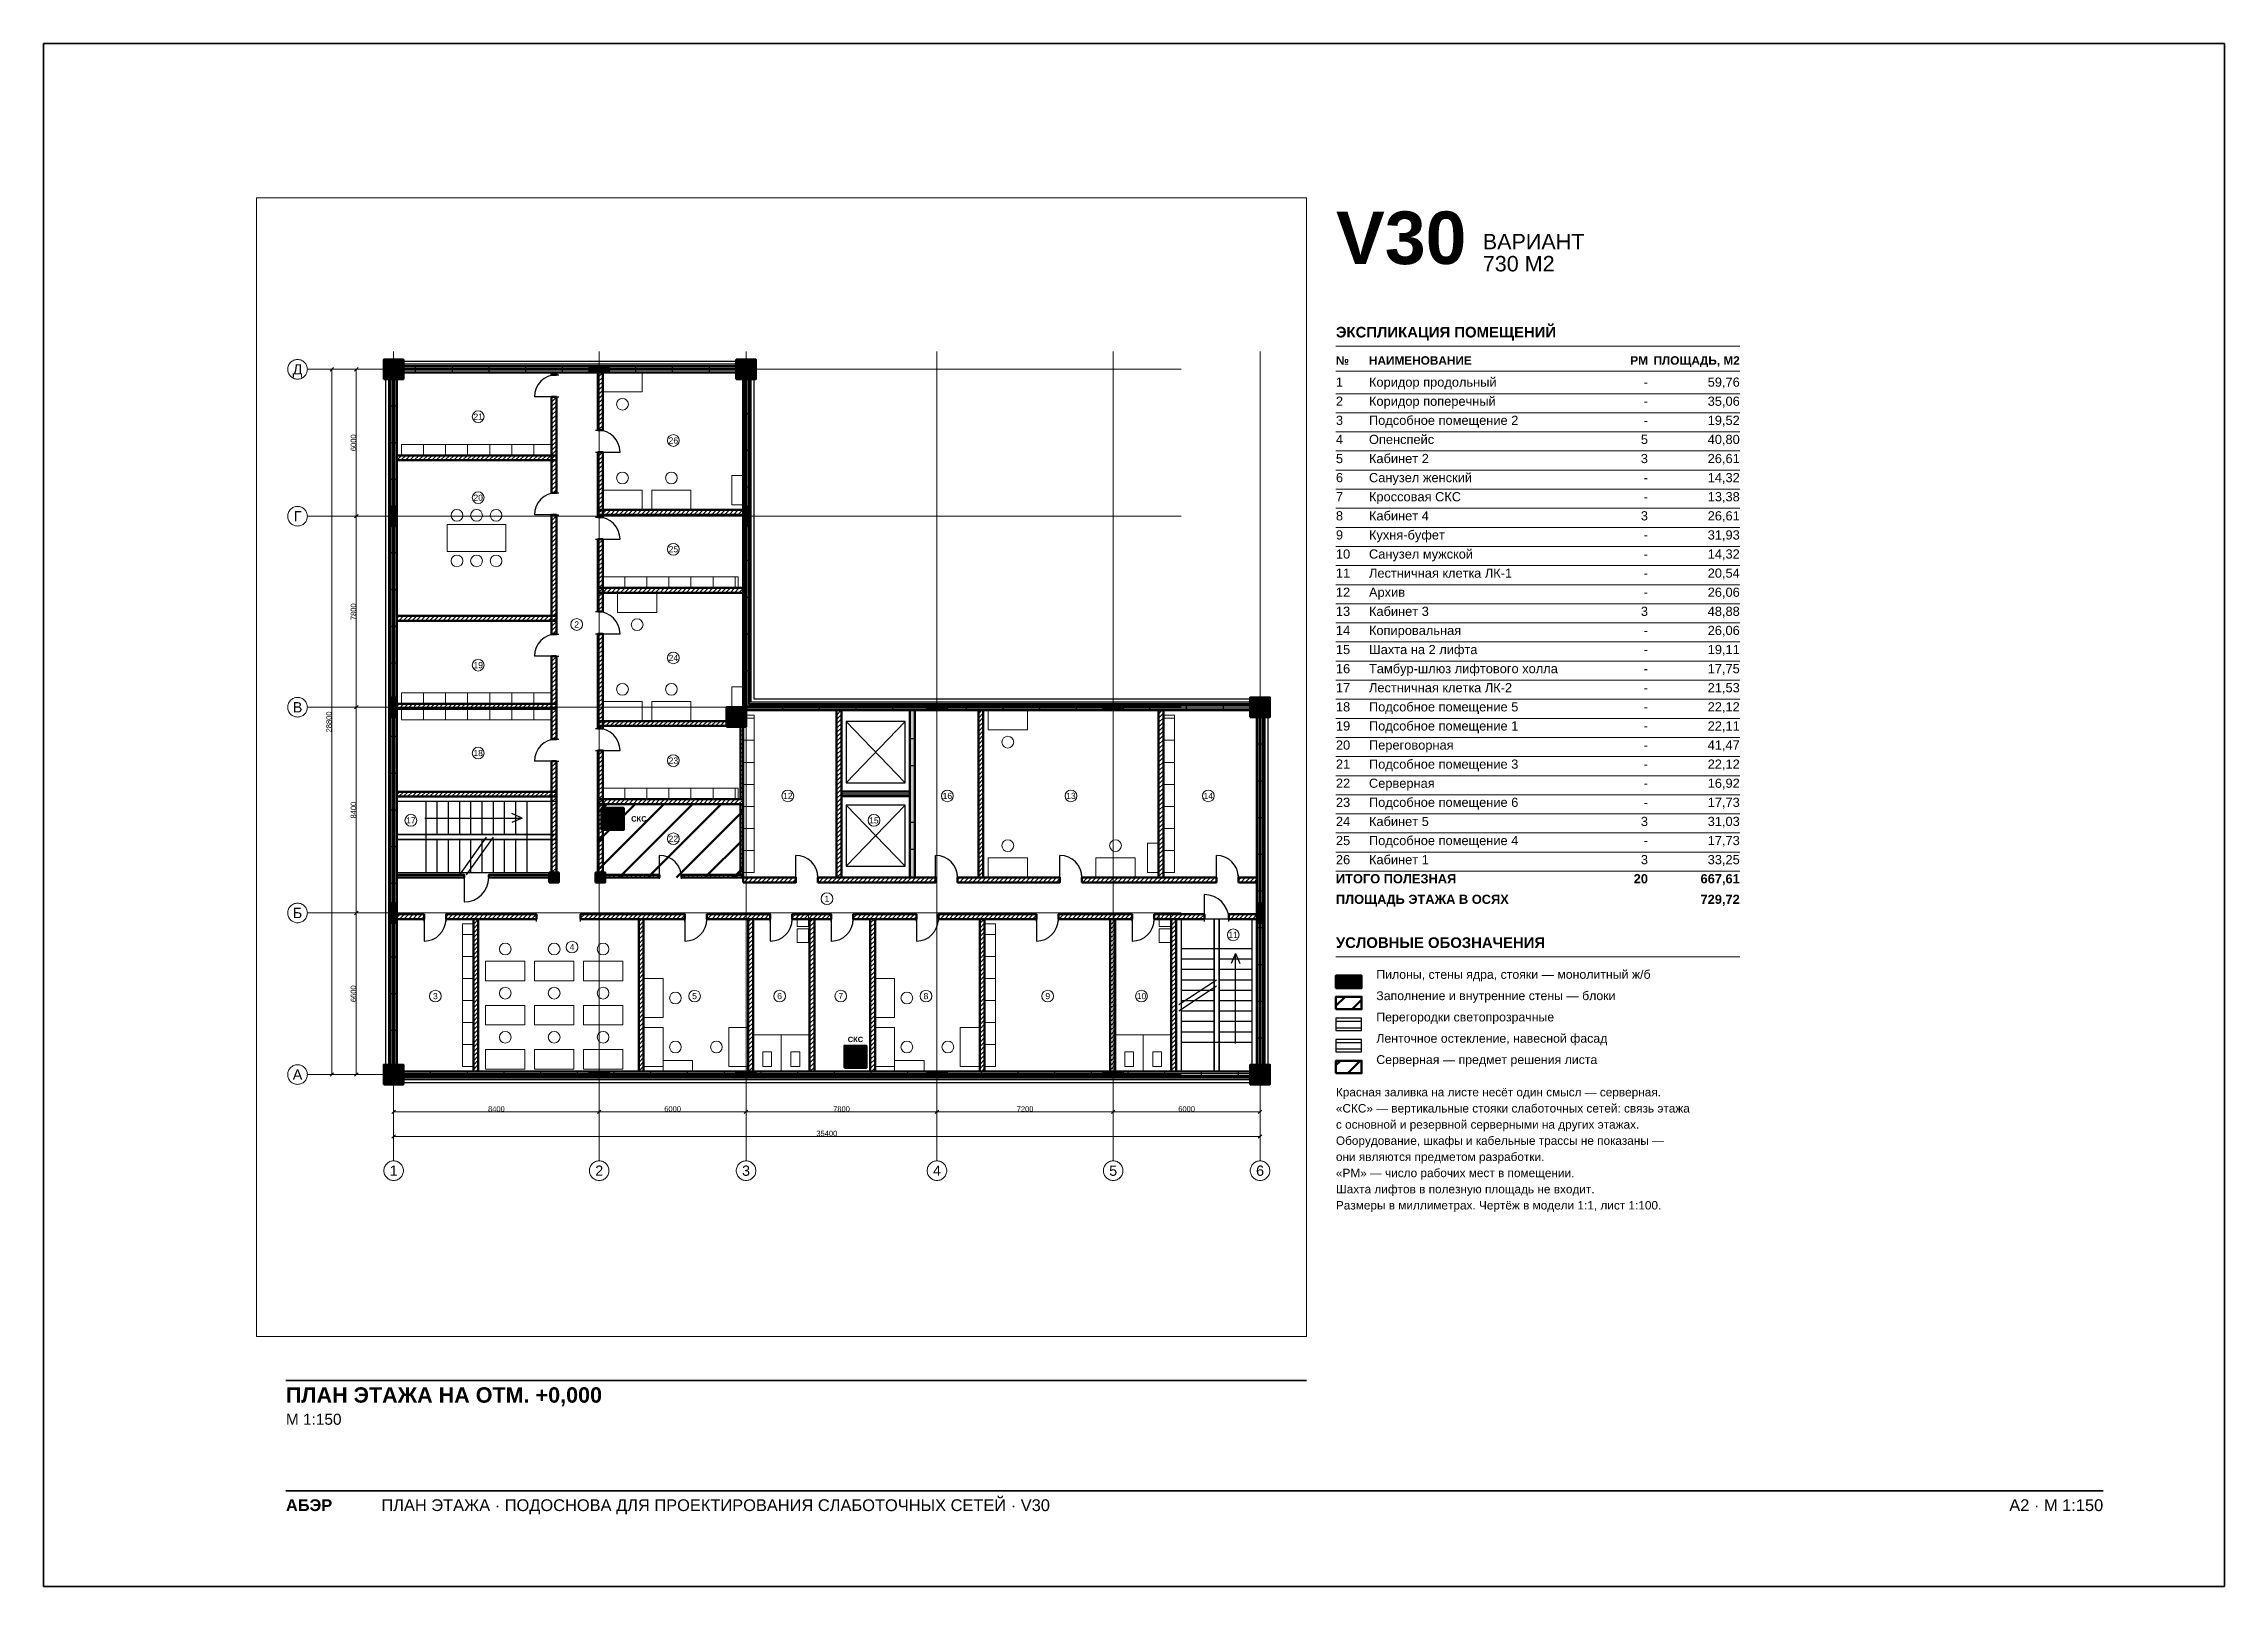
# Paper-space layout 'A2-1-100' of a CAD drawing. Header units: millimetres. Extents: x 0 to 594, y 0 to 420.
# The model-space entities are those that its viewports show. They can reach past a viewport. Long polylines and large blocks are cut down to what shows.
import ezdxf
from ezdxf.enums import TextEntityAlignment as Align

# ---------------------------------------------------------------- set-up
doc = ezdxf.new("R2010")
doc.units = ezdxf.units.MM
doc.linetypes.add('CENTER2', pattern=[2.541, 1.587, -0.318, 0.318, -0.318])
for name, color, linetype, lineweight in [('A-ANNO-LEGEND', 7, 'CONTINUOUS', 18), ('A-ANNO-NOTES', 8, 'CONTINUOUS', 13), ('A-ANNO-ROOM', 7, 'CONTINUOUS', 18), ('A-ANNO-TABLE', 7, 'CONTINUOUS', 18), ('A-DIMS', 8, 'CONTINUOUS', 13), ('A-DOOR', 3, 'CONTINUOUS', 25), ('A-ELEV', 7, 'CONTINUOUS', 25), ('A-FACADE-PANEL', 8, 'CONTINUOUS', 25), ('A-FURN', 8, 'CONTINUOUS', 18), ('A-GLAZ-RIBBON', 5, 'CONTINUOUS', 25), ('A-GRID', 8, 'CENTER2', 13), ('A-HATCH', 9, 'CONTINUOUS', 9), ('A-OUTLINE', 7, 'CONTINUOUS', 50), ('A-SANI', 8, 'CONTINUOUS', 18), ('A-STAIR', 7, 'CONTINUOUS', 25), ('A-TITLE', 7, 'CONTINUOUS', 35), ('A-VIEWPORT', 8, 'CONTINUOUS', 9), ('A-WALL-BLOCK', 9, 'CONTINUOUS', 50), ('A-WALL-GLASS', 4, 'CONTINUOUS', 25), ('A-WALL-RC', 7, 'CONTINUOUS', 50), ('E-SCS-RISER', 1, 'CONTINUOUS', 50), ('E-SERVER-ROOM', 1, 'CONTINUOUS', 50)]:
    doc.layers.add(name, color=color, linetype=linetype, lineweight=lineweight)
doc.styles.add('Arial', font='arial.ttf')
doc.styles.add('Arial-Bold', font='arialbd.ttf')
doc.styles.get("Standard").update_dxf_attribs({"font": 'arial.ttf'})

psp = doc.layouts.new('A2-1-100')

# ---------------------------------------------------------------- texts
at = {"layer": 'A-ANNO-LEGEND'}
for s, height, style, p in [('УСЛОВНЫЕ ОБОЗНАЧЕНИЯ', 2.9, 'Arial-Bold', (352, 173.8)), ('Пилоны, стены ядра, стояки — монолитный ж/б', 2.4, 'Arial', (363, 165.4)), ('Заполнение и внутренние стены — блоки', 2.4, 'Arial', (363, 159.6)), ('Перегородки светопрозрачные', 2.4, 'Arial', (363, 153.8)), ('Ленточное остекление, навесной фасад', 2.4, 'Arial', (363, 148)), ('Серверная — предмет решения листа', 2.4, 'Arial', (363, 142.2))]:
    psp.add_text(s, height=height, dxfattribs=dict(at, style=style)).set_placement(p)
at = {"layer": 'A-ANNO-NOTES', "style": 'Arial'}
for s, p in [('«СКС» — вертикальные стояки слаботочных сетей: связь этажа', (352, 129)), ('Красная заливка на листе несёт один смысл — серверная.', (352, 133.4)), ('с основной и резервной серверными на других этажах.', (352, 124.6)), ('Оборудование, шкафы и кабельные трассы не показаны —', (352, 120.2)), ('они являются предметом разработки.', (352, 115.8)), ('«РМ» — число рабочих мест в помещении.', (352, 111.4)), ('Шахта лифтов в полезную площадь не входит.', (352, 107)), ('Размеры в миллиметрах. Чертёж в модели 1:1, лист 1:100.', (352, 102.6))]:
    psp.add_text(s, height=2.3, dxfattribs=at).set_placement(p)
at = {"layer": 'A-ANNO-TABLE'}
for s, height, style, p in [('ЭКСПЛИКАЦИЯ ПОМЕЩЕНИЙ', 2.9, 'Arial-Bold', (352, 340)), ('№', 2.3, 'Arial-Bold', (352, 332.6)), ('НАИМЕНОВАНИЕ', 2.3, 'Arial-Bold', (361, 332.6)), ('1', 2.5, 'Arial', (352, 326.6)), ('Коридор продольный', 2.5, 'Arial', (361, 326.6)), ('2', 2.5, 'Arial', (352, 321.4)), ('Коридор поперечный', 2.5, 'Arial', (361, 321.4)), ('3', 2.5, 'Arial', (352, 316.2)), ('Подсобное помещение 2', 2.5, 'Arial', (361, 316.2)), ('4', 2.5, 'Arial', (352, 311)), ('Опенспейс', 2.5, 'Arial', (361, 311)), ('5', 2.5, 'Arial', (352, 305.8)), ('6', 2.5, 'Arial', (352, 300.6)), ('Санузел женский', 2.5, 'Arial', (361, 300.6)), ('Кабинет 2', 2.5, 'Arial', (361, 305.8)), ('7', 2.5, 'Arial', (352, 295.4)), ('Кроссовая СКС', 2.5, 'Arial', (361, 295.4)), ('8', 2.5, 'Arial', (352, 290.2)), ('Кабинет 4', 2.5, 'Arial', (361, 290.2)), ('9', 2.5, 'Arial', (352, 285)), ('Кухня-буфет', 2.5, 'Arial', (361, 285)), ('10', 2.5, 'Arial', (352, 279.8)), ('Санузел мужской', 2.5, 'Arial', (361, 279.8)), ('11', 2.5, 'Arial', (352, 274.6)), ('Лестничная клетка ЛК-1', 2.5, 'Arial', (361, 274.6)), ('12', 2.5, 'Arial', (352, 269.4)), ('Архив', 2.5, 'Arial', (361, 269.4)), ('13', 2.5, 'Arial', (352, 264.2)), ('14', 2.5, 'Arial', (352, 259)), ('Кабинет 3', 2.5, 'Arial', (361, 264.2)), ('Копировальная', 2.5, 'Arial', (361, 259)), ('15', 2.5, 'Arial', (352, 253.8)), ('Шахта на 2 лифта', 2.5, 'Arial', (361, 253.8)), ('16', 2.5, 'Arial', (352, 248.6)), ('Тамбур-шлюз лифтового холла', 2.5, 'Arial', (361, 248.6)), ('17', 2.5, 'Arial', (352, 243.4)), ('Лестничная клетка ЛК-2', 2.5, 'Arial', (361, 243.4)), ('18', 2.5, 'Arial', (352, 238.2)), ('Подсобное помещение 5', 2.5, 'Arial', (361, 238.2)), ('19', 2.5, 'Arial', (352, 233)), ('Подсобное помещение 1', 2.5, 'Arial', (361, 233)), ('20', 2.5, 'Arial', (352, 227.8)), ('Переговорная', 2.5, 'Arial', (361, 227.8)), ('21', 2.5, 'Arial', (352, 222.6)), ('22', 2.5, 'Arial', (352, 217.4)), ('Серверная', 2.5, 'Arial', (361, 217.4)), ('Подсобное помещение 3', 2.5, 'Arial', (361, 222.6)), ('23', 2.5, 'Arial', (352, 212.2)), ('Подсобное помещение 6', 2.5, 'Arial', (361, 212.2)), ('24', 2.5, 'Arial', (352, 207)), ('Кабинет 5', 2.5, 'Arial', (361, 207)), ('25', 2.5, 'Arial', (352, 201.8)), ('Подсобное помещение 4', 2.5, 'Arial', (361, 201.8)), ('26', 2.5, 'Arial', (352, 196.6)), ('Кабинет 1', 2.5, 'Arial', (361, 196.6)), ('ИТОГО ПОЛЕЗНАЯ', 2.5, 'Arial-Bold', (352, 191.4)), ('ПЛОЩАДЬ ЭТАЖА В ОСЯХ', 2.5, 'Arial-Bold', (352, 185.8))]:
    psp.add_text(s, height=height, dxfattribs=dict(at, style=style)).set_placement(p)
for s, height, style, p in [('РМ', 2.3, 'Arial-Bold', (437, 332.6)), ('ПЛОЩАДЬ, М2', 2.3, 'Arial-Bold', (462, 332.6)), ('-', 2.5, 'Arial', (437, 326.6)), ('59,76', 2.5, 'Arial', (462, 326.6)), ('-', 2.5, 'Arial', (437, 321.4)), ('35,06', 2.5, 'Arial', (462, 321.4)), ('-', 2.5, 'Arial', (437, 316.2)), ('19,52', 2.5, 'Arial', (462, 316.2)), ('5', 2.5, 'Arial', (437, 311)), ('40,80', 2.5, 'Arial', (462, 311)), ('3', 2.5, 'Arial', (437, 305.8)), ('26,61', 2.5, 'Arial', (462, 305.8)), ('14,32', 2.5, 'Arial', (462, 300.6)), ('-', 2.5, 'Arial', (437, 300.6)), ('13,38', 2.5, 'Arial', (462, 295.4)), ('3', 2.5, 'Arial', (437, 290.2)), ('-', 2.5, 'Arial', (437, 295.4)), ('26,61', 2.5, 'Arial', (462, 290.2)), ('-', 2.5, 'Arial', (437, 285)), ('31,93', 2.5, 'Arial', (462, 285)), ('-', 2.5, 'Arial', (437, 279.8)), ('14,32', 2.5, 'Arial', (462, 279.8)), ('-', 2.5, 'Arial', (437, 274.6)), ('20,54', 2.5, 'Arial', (462, 274.6)), ('-', 2.5, 'Arial', (437, 269.4)), ('26,06', 2.5, 'Arial', (462, 269.4)), ('3', 2.5, 'Arial', (437, 264.2)), ('48,88', 2.5, 'Arial', (462, 264.2)), ('26,06', 2.5, 'Arial', (462, 259)), ('-', 2.5, 'Arial', (437, 259)), ('19,11', 2.5, 'Arial', (462, 253.8)), ('-', 2.5, 'Arial', (437, 253.8)), ('-', 2.5, 'Arial', (437, 248.6)), ('17,75', 2.5, 'Arial', (462, 248.6)), ('-', 2.5, 'Arial', (437, 243.4)), ('21,53', 2.5, 'Arial', (462, 243.4)), ('-', 2.5, 'Arial', (437, 238.2)), ('22,12', 2.5, 'Arial', (462, 238.2)), ('-', 2.5, 'Arial', (437, 233)), ('22,11', 2.5, 'Arial', (462, 233)), ('-', 2.5, 'Arial', (437, 227.8)), ('41,47', 2.5, 'Arial', (462, 227.8)), ('-', 2.5, 'Arial', (437, 222.6)), ('22,12', 2.5, 'Arial', (462, 222.6)), ('16,92', 2.5, 'Arial', (462, 217.4)), ('-', 2.5, 'Arial', (437, 217.4)), ('17,73', 2.5, 'Arial', (462, 212.2)), ('3', 2.5, 'Arial', (437, 207)), ('-', 2.5, 'Arial', (437, 212.2)), ('31,03', 2.5, 'Arial', (462, 207)), ('-', 2.5, 'Arial', (437, 201.8)), ('17,73', 2.5, 'Arial', (462, 201.8)), ('3', 2.5, 'Arial', (437, 196.6)), ('33,25', 2.5, 'Arial', (462, 196.6)), ('20', 2.5, 'Arial-Bold', (437, 191.4)), ('667,61', 2.5, 'Arial-Bold', (462, 191.4)), ('729,72', 2.5, 'Arial-Bold', (462, 185.8))]:
    psp.add_text(s, height=height, dxfattribs=dict(at, style=style)).set_placement(p, align=Align.RIGHT)
at = {"layer": 'A-TITLE'}
for s, height, style, p in [('V30', 14.3, 'Arial-Bold', (352, 360)), ('ВАРИАНТ', 4.2, 'Arial', (392, 364)), ('730 М2', 4.2, 'Arial', (392, 358)), ('ПЛАН ЭТАЖА НА ОТМ. +0,000', 4.2, 'Arial-Bold', (66, 50)), ('М 1:150', 3, 'Arial', (66, 44)), ('ПЛАН ЭТАЖА · ПОДОСНОВА ДЛЯ ПРОЕКТИРОВАНИЯ СЛАБОТОЧНЫХ СЕТЕЙ · V30', 3.2, 'Arial', (92, 20.5)), ('АБЭР', 3.2, 'Arial-Bold', (66, 20.5))]:
    psp.add_text(s, height=height, dxfattribs=dict(at, style=style)).set_placement(p)
at = {"layer": 'A-TITLE', "style": 'Arial'}
psp.add_text('A2 · М 1:150', height=3.2, dxfattribs=at).set_placement((561, 20.5), align=Align.RIGHT)

msp = doc.modelspace()

# ---------------------------------------------------------------- texts
at = {"layer": 'A-ANNO-ROOM'}
for s, p in [('21', (3455, 26865)), ('26', (11430, 25894)), ('20', (3455, 23559)), ('25', (11430, 21452)), ('2', (7480, 18380)), ('24', (11430, 17015)), ('19', (3455, 16720)), ('18', (3455, 13130)), ('23', (11430, 12822)), ('12', (16105, 11380)), ('16', (22624, 11380)), ('13', (27674, 11380)), ('14', (33286, 11380)), ('17', (705, 10380)), ('15', (19624, 10380)), ('22', (11430, 9630)), ('1', (17705, 7180)), ('11', (34305, 5705)), ('4', (7290, 5205)), ('3', (1705, 3205)), ('5', (12295, 3205)), ('6', (15770, 3205)), ('7', (18270, 3205)), ('8', (21750, 3205)), ('9', (26725, 3205)), ('10', (30555, 3205))]:
    msp.add_text(s, height=250, dxfattribs=at).set_placement(p, align=Align.MIDDLE_CENTER)
at = {"layer": 'A-DIMS'}
for s, p in [('6000', (-1645, 25800)), ('7800', (-1645, 18900)), ('28800', (-2645, 14400)), ('8400', (-1645, 10800)), ('6600', (-1645, 3300))]:
    msp.add_text(s, height=220, rotation=90, dxfattribs=at).set_placement(p, align=Align.MIDDLE_CENTER)
for s, p in [('8400', (4200, -1405)), ('6000', (11400, -1405)), ('7800', (18300, -1405)), ('7200', (25800, -1405)), ('6000', (32400, -1405)), ('35400', (17700, -2405))]:
    msp.add_text(s, height=220, dxfattribs=at).set_placement(p, align=Align.MIDDLE_CENTER)
at = {"layer": 'A-GRID'}
for s, p in [('Д', (-3925, 28800)), ('Г', (-3925, 22800)), ('В', (-3925, 15000)), ('Б', (-3925, 6600)), ('А', (-3925, 0)), ('1', (0, -3925)), ('2', (8400, -3925)), ('3', (14400, -3925)), ('4', (22200, -3925)), ('5', (29400, -3925)), ('6', (35400, -3925))]:
    msp.add_text(s, height=420, dxfattribs=at).set_placement(p, align=Align.MIDDLE_CENTER)
at = {"layer": 'E-SCS-RISER', "style": 'Arial-Bold'}
for p in [(10020, 10442), (18870, 1435)]:
    msp.add_text('СКС', height=220, dxfattribs=at).set_placement(p, align=Align.MIDDLE_CENTER)

# ---------------------------------------------------------------- hatches: boundary and pattern name
at = {"layer": 'A-HATCH'}
h = msp.add_hatch(dxfattribs=at)
h.set_pattern_fill('ANSI31', scale=40)
h.paths.add_polyline_path([(6450, 28575), (6650, 28575), (6650, 28675), (6650, 28675), (6450, 28675), (6450, 28675)])
h = msp.add_hatch(dxfattribs=at)
h.set_pattern_fill('ANSI31', scale=40)
h.paths.add_polyline_path([(8350, 26319.5), (8550, 26319.5), (8550, 28675), (8550, 28675), (8350, 28675), (8350, 28675)])
h = msp.add_hatch(dxfattribs=at)
h.set_pattern_fill('ANSI31', scale=40)
h.paths.add_polyline_path([(6450, 23757), (6650, 23757), (6650, 27675), (6450, 27675)])
h = msp.add_hatch(dxfattribs=at)
h.set_pattern_fill('ANSI31', scale=40)
h.paths.add_polyline_path([(125, 25085), (125, 25085), (6650, 25085), (6650, 25285), (125, 25285), (125, 25285)])
h = msp.add_hatch(dxfattribs=at)
h.set_pattern_fill('ANSI31', scale=40)
h.paths.add_polyline_path([(8350, 22764), (8550, 22764), (8550, 25419.5), (8350, 25419.5)])
h = msp.add_hatch(dxfattribs=at)
h.set_pattern_fill('ANSI31', scale=40)
h.paths.add_polyline_path([(6450, 17984.5), (6650, 17984.5), (6650, 22857), (6450, 22857)])
h = msp.add_hatch(dxfattribs=at)
h.set_pattern_fill('ANSI31', scale=40)
h.paths.add_polyline_path([(8350, 22864), (14275, 22864), (14275, 22864), (14275, 23064), (14275, 23064), (8350, 23064)])
h = msp.add_hatch(dxfattribs=at)
h.set_pattern_fill('ANSI31', scale=40)
h.paths.add_polyline_path([(8350, 18903.5), (8550, 18903.5), (8550, 21864), (8350, 21864)])
h = msp.add_hatch(dxfattribs=at)
h.set_pattern_fill('ANSI31', scale=40)
h.paths.add_polyline_path([(8350, 19672), (14275, 19672), (14275, 19672), (14275, 19872), (14275, 19872), (8350, 19872)])
h = msp.add_hatch(dxfattribs=at)
h.set_pattern_fill('ANSI31', scale=40)
h.paths.add_polyline_path([(125, 18529), (125, 18529), (6650, 18529), (6650, 18729), (125, 18729), (125, 18729)])
h = msp.add_hatch(dxfattribs=at)
h.set_pattern_fill('ANSI31', scale=40)
h.paths.add_polyline_path([(8350, 14135), (8550, 14135), (8550, 18003.5), (8350, 18003.5)])
h = msp.add_hatch(dxfattribs=at)
h.set_pattern_fill('ANSI31', scale=40)
h.paths.add_polyline_path([(6450, 13695), (6650, 13695), (6650, 17084.5), (6450, 17084.5)])
h = msp.add_hatch(dxfattribs=at)
h.set_pattern_fill('ANSI31', scale=40)
h.paths.add_polyline_path([(125, 14940), (125, 14940), (6650, 14940), (6650, 15140), (125, 15140), (125, 15140)])
h = msp.add_hatch(dxfattribs=at)
h.set_pattern_fill('ANSI31', scale=40)
h.paths.add_polyline_path([(8350, 14235), (14275, 14235), (14275, 14435), (8350, 14435)])
h = msp.add_hatch(dxfattribs=at)
h.set_pattern_fill('ANSI31', scale=40)
h.paths.add_polyline_path([(14175, 14435), (14275, 14435), (14275, 14875), (14275, 14875), (14175, 14875), (14175, 14875)])
h = msp.add_hatch(dxfattribs=at)
h.set_pattern_fill('ANSI31', scale=40)
h.paths.add_polyline_path([(18094, 8050), (18294, 8050), (18294, 14875), (18294, 14875), (18094, 14875), (18094, 14875)])
h = msp.add_hatch(dxfattribs=at)
h.set_pattern_fill('ANSI31', scale=40)
h.paths.add_polyline_path([(23894, 8050), (24094, 8050), (24094, 14875), (24094, 14875), (23894, 14875), (23894, 14875)])
h = msp.add_hatch(dxfattribs=at)
h.set_pattern_fill('ANSI31', scale=40)
h.paths.add_polyline_path([(31256, 8050), (31456, 8050), (31456, 14875), (31456, 14875), (31256, 14875), (31256, 14875)])
h = msp.add_hatch(dxfattribs=at)
h.set_pattern_fill('ANSI31', scale=40)
h.paths.add_polyline_path([(14175, 11242), (14275, 11242), (14275, 14235), (14175, 14235)])
h = msp.add_hatch(dxfattribs=at)
h.set_pattern_fill('ANSI31', scale=40)
h.paths.add_polyline_path([(6450, 8050), (6650, 8050), (6650, 12795), (6450, 12795)])
h = msp.add_hatch(dxfattribs=at)
h.set_pattern_fill('ANSI31', scale=40)
h.paths.add_polyline_path([(8350, 8050), (8550, 8050), (8550, 13235), (8350, 13235)])
h = msp.add_hatch(dxfattribs=at)
h.set_pattern_fill('ANSI31', scale=40)
h.paths.add_polyline_path([(125, 11350), (125, 11350), (6650, 11350), (6650, 11550), (125, 11550), (125, 11550)])
h = msp.add_hatch(dxfattribs=at)
h.set_pattern_fill('ANSI31', scale=40)
h.paths.add_polyline_path([(8350, 11042), (14275, 11042), (14275, 11242), (8350, 11242)])
h = msp.add_hatch(dxfattribs=at)
h.set_pattern_fill('ANSI31', scale=40)
h.paths.add_polyline_path([(14175, 8150), (14275, 8150), (14275, 11042), (14175, 11042)])
h = msp.add_hatch(dxfattribs=at)
h.set_pattern_fill('ANSI31', scale=40)
h.paths.add_polyline_path([(8550, 8050), (10862.5, 8050), (10862.5, 8150), (8550, 8150)])
h = msp.add_hatch(dxfattribs=at)
h.set_pattern_fill('ANSI31', scale=40)
h.paths.add_polyline_path([(11762.5, 8050), (14275, 8050), (14275, 8150), (11762.5, 8150)])
h = msp.add_hatch(dxfattribs=at)
h.set_pattern_fill('ANSI31', scale=40)
h.paths.add_polyline_path([(14275, 7850), (16434.5, 7850), (16434.5, 8050), (14275, 8050)])
h = msp.add_hatch(dxfattribs=at)
h.set_pattern_fill('ANSI31', scale=40)
h.paths.add_polyline_path([(17334.5, 7850), (22144, 7850), (22144, 8050), (17334.5, 8050)])
h = msp.add_hatch(dxfattribs=at)
h.set_pattern_fill('ANSI31', scale=40)
h.paths.add_polyline_path([(23044, 7850), (27225, 7850), (27225, 8050), (23044, 8050)])
h = msp.add_hatch(dxfattribs=at)
h.set_pattern_fill('ANSI31', scale=40)
h.paths.add_polyline_path([(28125, 7850), (33615.5, 7850), (33615.5, 8050), (28125, 8050)])
h = msp.add_hatch(dxfattribs=at)
h.set_pattern_fill('ANSI31', scale=40)
h.paths.add_polyline_path([(34515.5, 7850), (35275, 7850), (35275, 7850), (35275, 8050), (35275, 8050), (34515.5, 8050)])
h = msp.add_hatch(dxfattribs=at)
h.set_pattern_fill('ANSI31', scale=40)
h.paths.add_polyline_path([(125, 6350), (125, 6350), (1242.5, 6350), (1242.5, 6550), (125, 6550), (125, 6550)])
h = msp.add_hatch(dxfattribs=at)
h.set_pattern_fill('ANSI31', scale=40)
h.paths.add_polyline_path([(2142.5, 6350), (5837.5, 6350), (5837.5, 6550), (2142.5, 6550)])
h = msp.add_hatch(dxfattribs=at)
h.set_pattern_fill('ANSI31', scale=40)
h.paths.add_polyline_path([(3260, 125), (3460, 125), (3460, 125), (3460, 6350), (3260, 6350), (3260, 125)])
h = msp.add_hatch(dxfattribs=at)
h.set_pattern_fill('ANSI31', scale=40)
h.paths.add_polyline_path([(7637.5, 6350), (11902.5, 6350), (11902.5, 6550), (7637.5, 6550)])
h = msp.add_hatch(dxfattribs=at)
h.set_pattern_fill('ANSI31', scale=40)
h.paths.add_polyline_path([(10015, 125), (10215, 125), (10215, 125), (10215, 6350), (10015, 6350), (10015, 125)])
h = msp.add_hatch(dxfattribs=at)
h.set_pattern_fill('ANSI31', scale=40)
h.paths.add_polyline_path([(12802.5, 6350), (15390, 6350), (15390, 6550), (12802.5, 6550)])
h = msp.add_hatch(dxfattribs=at)
h.set_pattern_fill('ANSI31', scale=40)
h.paths.add_polyline_path([(14490, 125), (14690, 125), (14690, 125), (14690, 6350), (14490, 6350), (14490, 125)])
h = msp.add_hatch(dxfattribs=at)
h.set_pattern_fill('ANSI31', scale=40)
h.paths.add_polyline_path([(16290, 6350), (17880, 6350), (17880, 6550), (16290, 6550)])
h = msp.add_hatch(dxfattribs=at)
h.set_pattern_fill('ANSI31', scale=40)
h.paths.add_polyline_path([(16990, 125), (17190, 125), (17190, 125), (17190, 6350), (16990, 6350), (16990, 125)])
h = msp.add_hatch(dxfattribs=at)
h.set_pattern_fill('ANSI31', scale=40)
h.paths.add_polyline_path([(18780, 6350), (21357.5, 6350), (21357.5, 6550), (18780, 6550)])
h = msp.add_hatch(dxfattribs=at)
h.set_pattern_fill('ANSI31', scale=40)
h.paths.add_polyline_path([(19470, 125), (19670, 125), (19670, 125), (19670, 6350), (19470, 6350), (19470, 125)])
h = msp.add_hatch(dxfattribs=at)
h.set_pattern_fill('ANSI31', scale=40)
h.paths.add_polyline_path([(22257.5, 6350), (26260, 6350), (26260, 6550), (22257.5, 6550)])
h = msp.add_hatch(dxfattribs=at)
h.set_pattern_fill('ANSI31', scale=40)
h.paths.add_polyline_path([(23945, 125), (24145, 125), (24145, 125), (24145, 6350), (23945, 6350), (23945, 125)])
h = msp.add_hatch(dxfattribs=at)
h.set_pattern_fill('ANSI31', scale=40)
h.paths.add_polyline_path([(27160, 6350), (30175, 6350), (30175, 6550), (27160, 6550)])
h = msp.add_hatch(dxfattribs=at)
h.set_pattern_fill('ANSI31', scale=40)
h.paths.add_polyline_path([(29275, 125), (29475, 125), (29475, 125), (29475, 6350), (29275, 6350), (29275, 125)])
h = msp.add_hatch(dxfattribs=at)
h.set_pattern_fill('ANSI31', scale=40)
h.paths.add_polyline_path([(31075, 6350), (33125, 6350), (33125, 6550), (31075, 6550)])
h = msp.add_hatch(dxfattribs=at)
h.set_pattern_fill('ANSI31', scale=40)
h.paths.add_polyline_path([(31775, 125), (31975, 125), (31975, 125), (31975, 6350), (31775, 6350), (31775, 125)])
h = msp.add_hatch(dxfattribs=at)
h.set_pattern_fill('ANSI31', scale=40)
h.paths.add_polyline_path([(34125, 6350), (35275, 6350), (35275, 6350), (35275, 6550), (35275, 6550), (34125, 6550)])
at = {"layer": 'A-WALL-RC'}
h = msp.add_hatch(color=7, dxfattribs=at)
h.dxf.hatch_style = 1
h.paths.add_polyline_path([(-400, 28400), (400, 28400), (400, 29200), (-400, 29200)])
h = msp.add_hatch(color=7, dxfattribs=at)
h.dxf.hatch_style = 1
h.paths.add_polyline_path([(8000, 28675), (8800, 28675), (8800, 28925), (8000, 28925)])
h = msp.add_hatch(color=7, dxfattribs=at)
h.dxf.hatch_style = 1
h.paths.add_polyline_path([(14000, 28400), (14800, 28400), (14800, 29200), (14000, 29200)])
h = msp.add_hatch(color=7, dxfattribs=at)
h.dxf.hatch_style = 1
h.paths.add_polyline_path([(-125, 22400), (125, 22400), (125, 23200), (-125, 23200)])
h = msp.add_hatch(color=7, dxfattribs=at)
h.dxf.hatch_style = 1
h.paths.add_polyline_path([(14275, 22400), (14525, 22400), (14525, 23200), (14275, 23200)])
h = msp.add_hatch(color=7, dxfattribs=at)
h.dxf.hatch_style = 1
h.paths.add_polyline_path([(-125, 14600), (125, 14600), (125, 15400), (-125, 15400)])
h = msp.add_hatch(color=7, dxfattribs=at)
h.dxf.hatch_style = 1
h.paths.add_polyline_path([(35000, 14600), (35800, 14600), (35800, 15400), (35000, 15400)])
h = msp.add_hatch(color=7, dxfattribs=at)
h.dxf.hatch_style = 1
h.paths.add_polyline_path([(13600, 14200), (14400, 14200), (14400, 15000), (13600, 15000)])
h = msp.add_hatch(color=7, dxfattribs=at)
h.dxf.hatch_style = 1
h.paths.add_polyline_path([(21094, 8050), (21294, 8050), (21294, 14875), (21294, 14875), (21094, 14875), (21094, 14875)])
h = msp.add_hatch(color=7, dxfattribs=at)
h.dxf.hatch_style = 1
h.paths.add_polyline_path([(21800, 14875), (22600, 14875), (22600, 15125), (21800, 15125)])
h = msp.add_hatch(color=7, dxfattribs=at)
h.dxf.hatch_style = 1
h.paths.add_polyline_path([(29000, 14875), (29800, 14875), (29800, 15125), (29000, 15125)])
h = msp.add_hatch(color=7, dxfattribs=at)
h.dxf.hatch_style = 1
h.paths.add_polyline_path([(18294, 11362.5), (21094, 11362.5), (21094, 11562.5), (18294, 11562.5)])
h = msp.add_hatch(color=7, dxfattribs=at)
h.dxf.hatch_style = 1
h.paths.add_polyline_path([(125, 8050), (125, 8050), (2887.5, 8050), (2887.5, 8150), (125, 8150), (125, 8150)])
h = msp.add_hatch(color=7, dxfattribs=at)
h.dxf.hatch_style = 1
h.paths.add_polyline_path([(3887.5, 8050), (6450, 8050), (6450, 8150), (3887.5, 8150)])
h = msp.add_hatch(color=7, dxfattribs=at)
h.dxf.hatch_style = 1
h.paths.add_polyline_path([(6350, 7850), (6750, 7850), (6750, 8250), (6350, 8250)])
h = msp.add_hatch(color=7, dxfattribs=at)
h.dxf.hatch_style = 1
h.paths.add_polyline_path([(8250, 7850), (8650, 7850), (8650, 8250), (8250, 8250)])
h = msp.add_hatch(color=7, dxfattribs=at)
h.dxf.hatch_style = 1
h.paths.add_polyline_path([(-125, 6200), (125, 6200), (125, 7000), (-125, 7000)])
h = msp.add_hatch(color=7, dxfattribs=at)
h.dxf.hatch_style = 1
h.paths.add_polyline_path([(35275, 6200), (35525, 6200), (35525, 7000), (35275, 7000)])
h = msp.add_hatch(color=7, dxfattribs=at)
h.dxf.hatch_style = 1
h.paths.add_polyline_path([(-400, -400), (400, -400), (400, 400), (-400, 400)])
h = msp.add_hatch(color=7, dxfattribs=at)
h.dxf.hatch_style = 1
h.paths.add_polyline_path([(8000, -125), (8800, -125), (8800, 125), (8000, 125)])
h = msp.add_hatch(color=7, dxfattribs=at)
h.dxf.hatch_style = 1
h.paths.add_polyline_path([(14000, -125), (14800, -125), (14800, 125), (14000, 125)])
h = msp.add_hatch(color=7, dxfattribs=at)
h.dxf.hatch_style = 1
h.paths.add_polyline_path([(21800, -125), (22600, -125), (22600, 125), (21800, 125)])
h = msp.add_hatch(color=7, dxfattribs=at)
h.dxf.hatch_style = 1
h.paths.add_polyline_path([(29000, -125), (29800, -125), (29800, 125), (29000, 125)])
h = msp.add_hatch(color=7, dxfattribs=at)
h.dxf.hatch_style = 1
h.paths.add_polyline_path([(35000, -400), (35800, -400), (35800, 400), (35000, 400)])
at = {"layer": 'E-SCS-RISER'}
h = msp.add_hatch(color=7, dxfattribs=at)
h.dxf.hatch_style = 1
h.paths.add_polyline_path([(8500, 9992), (9400, 9992), (9400, 10892), (8500, 10892)])
h = msp.add_hatch(color=7, dxfattribs=at)
h.dxf.hatch_style = 1
h.paths.add_polyline_path([(18420, 275), (19320, 275), (19320, 1175), (18420, 1175)])
at = {"layer": 'E-SERVER-ROOM'}
h = msp.add_hatch(dxfattribs=at)
h.set_pattern_fill('ANSI31', scale=260)
h.paths.add_polyline_path([(8350, 8050), (14275, 8050), (14275, 11042), (8350, 11042)])

# ---------------------------------------------------------------- linework, layer by layer
at = {"layer": 'A-ANNO-ROOM'}
for centre in [(3455, 26865), (11430, 25894), (3455, 23559), (11430, 21452), (7480, 18380), (3455, 16720), (11430, 17015), (3455, 13130), (11430, 12822), (16105, 11380), (22624, 11380), (27674, 11380), (33286, 11380), (705, 10380), (11430, 9630), (19624, 10380), (17705, 7180), (7290, 5205), (34305, 5705), (1705, 3205), (12295, 3205), (15770, 3205), (18270, 3205), (21750, 3205), (26725, 3205), (30555, 3205)]:
    msp.add_circle(centre, 240, dxfattribs=at)
at = {"layer": 'A-DIMS'}
for p, q in [((-2595.71, 28729.29), (-2454.29, 28870.71)), ((-2525, 0), (-2525, 28800)), ((-1595.71, 28729.29), (-1454.29, 28870.71)), ((-1525, 22800), (-1525, 28800)), ((-1595.71, 22729.29), (-1454.29, 22870.71)), ((-1595.71, 22729.29), (-1454.29, 22870.71)), ((-1525, 15000), (-1525, 22800)), ((-1595.71, 14929.29), (-1454.29, 15070.71)), ((-1595.71, 14929.29), (-1454.29, 15070.71)), ((-1525, 6600), (-1525, 15000)), ((-1595.71, 6529.29), (-1454.29, 6670.71)), ((-1595.71, 6529.29), (-1454.29, 6670.71)), ((-1525, 0), (-1525, 6600)), ((-2595.71, -70.71), (-2454.29, 70.71)), ((-1595.71, -70.71), (-1454.29, 70.71)), ((-70.71, -1595.71), (70.71, -1454.29)), ((0, -1525), (8400, -1525)), ((8329.29, -1595.71), (8470.71, -1454.29)), ((8329.29, -1595.71), (8470.71, -1454.29)), ((8400, -1525), (14400, -1525)), ((14329.29, -1595.71), (14470.71, -1454.29)), ((14329.29, -1595.71), (14470.71, -1454.29)), ((14400, -1525), (22200, -1525)), ((22129.29, -1595.71), (22270.71, -1454.29)), ((22129.29, -1595.71), (22270.71, -1454.29)), ((22200, -1525), (29400, -1525)), ((29329.29, -1595.71), (29470.71, -1454.29)), ((29329.29, -1595.71), (29470.71, -1454.29)), ((29400, -1525), (35400, -1525)), ((35329.29, -1595.71), (35470.71, -1454.29)), ((-70.71, -2595.71), (70.71, -2454.29)), ((0, -2525), (35400, -2525)), ((35329.29, -2595.71), (35470.71, -2454.29))]:
    msp.add_line(p, q, dxfattribs=at)
at = {"layer": 'A-DOOR'}
for p, q in [((6550, 28575), (6750, 28575)), ((6650, 27675), (5750, 27675)), ((6550, 27675), (6750, 27675)), ((8250, 26319.5), (8450, 26319.5)), ((8250, 25419.5), (8450, 25419.5)), ((8350, 25419.5), (9250, 25419.5)), ((6550, 23757), (6750, 23757)), ((6650, 22857), (5750, 22857)), ((6550, 22857), (6750, 22857)), ((8250, 22764), (8450, 22764)), ((8250, 21864), (8450, 21864)), ((8350, 21864), (9250, 21864)), ((8250, 18903.5), (8450, 18903.5)), ((6550, 17984.5), (6750, 17984.5)), ((8250, 18003.5), (8450, 18003.5)), ((8350, 18003.5), (9250, 18003.5)), ((6650, 17084.5), (5750, 17084.5)), ((6550, 17084.5), (6750, 17084.5)), ((6550, 13695), (6750, 13695)), ((8250, 14135), (8450, 14135)), ((21094, 13718.75), (21294, 13718.75)), ((6650, 12795), (5750, 12795)), ((6550, 12795), (6750, 12795)), ((8250, 13235), (8450, 13235)), ((8350, 13235), (9250, 13235)), ((21094, 12618.75), (21294, 12618.75)), ((21094, 10306.25), (21294, 10306.25)), ((10862.5, 8050), (10862.5, 8950)), ((16434.5, 8050), (16434.5, 8950)), ((21094, 9206.25), (21294, 9206.25)), ((22144, 8050), (22144, 8950)), ((27225, 8050), (27225, 8950)), ((33615.5, 8050), (33615.5, 8950)), ((2887.5, 8000), (2887.5, 8100)), ((2887.5, 8050), (2887.5, 7050)), ((3887.5, 8000), (3887.5, 8100)), ((10862.5, 8000), (10862.5, 8100)), ((11762.5, 8000), (11762.5, 8100)), ((16434.5, 7950), (16434.5, 8150)), ((17334.5, 7950), (17334.5, 8150)), ((22144, 7950), (22144, 8150)), ((23044, 7950), (23044, 8150)), ((27225, 7950), (27225, 8150)), ((28125, 7950), (28125, 8150)), ((33615.5, 7950), (33615.5, 8150)), ((34515.5, 7950), (34515.5, 8150)), ((33125, 6350), (33125, 7350)), ((1242.5, 6250), (1242.5, 6450)), ((1242.5, 6350), (1242.5, 5450)), ((2142.5, 6250), (2142.5, 6450)), ((5837.5, 6250), (5837.5, 6450)), ((7637.5, 6250), (7637.5, 6450)), ((11902.5, 6250), (11902.5, 6450)), ((11902.5, 6350), (11902.5, 5450)), ((12802.5, 6250), (12802.5, 6450)), ((15390, 6250), (15390, 6450)), ((15390, 6350), (15390, 5450)), ((16290, 6250), (16290, 6450)), ((17880, 6250), (17880, 6450)), ((17880, 6350), (17880, 5450)), ((18780, 6250), (18780, 6450)), ((21357.5, 6250), (21357.5, 6450)), ((21357.5, 6350), (21357.5, 5450)), ((22257.5, 6250), (22257.5, 6450)), ((26260, 6250), (26260, 6450)), ((26260, 6350), (26260, 5450)), ((27160, 6250), (27160, 6450)), ((30175, 6250), (30175, 6450)), ((30175, 6350), (30175, 5450)), ((31075, 6250), (31075, 6450)), ((33125, 6250), (33125, 6450)), ((34125, 6250), (34125, 6450))]:
    msp.add_line(p, q, dxfattribs=at)
for centre, radius, start, end in [((6650, 27675), 900, 90, 180), ((8350, 25419.5), 900, 0, 90), ((6650, 22857), 900, 90, 180), ((8350, 21864), 900, 0, 90), ((8350, 18003.5), 900, 0, 90), ((6650, 17084.5), 900, 90, 180), ((6650, 12795), 900, 90, 180), ((8350, 13235), 900, 0, 90), ((10862.5, 8050), 900, 0, 90), ((16434.5, 8050), 900, 0, 90), ((22144, 8050), 900, 0, 90), ((27225, 8050), 900, 0, 90), ((33615.5, 8050), 900, 0, 90), ((2887.5, 8050), 1000, -90, 0), ((33125, 6350), 1000, 0, 90), ((1242.5, 6350), 900, -90, 0), ((11902.5, 6350), 900, -90, 0), ((15390, 6350), 900, -90, 0), ((17880, 6350), 900, -90, 0), ((21357.5, 6350), 900, -90, 0), ((26260, 6350), 900, -90, 0), ((30175, 6350), 900, -90, 0)]:
    msp.add_arc(centre, radius, start, end, dxfattribs=at)
at = {"layer": 'A-ELEV'}
for p, q in [((18494, 11918.75), (20894, 14418.75)), ((18494, 14418.75), (20894, 11918.75)), ((18294, 11462.5), (21094, 11462.5)), ((18494, 8506.25), (20894, 11006.25)), ((18494, 11006.25), (20894, 8506.25))]:
    msp.add_line(p, q, dxfattribs=at)
for points in [[(18494, 11918.75), (20894, 11918.75), (20894, 14418.75), (18494, 14418.75)], [(18494, 8506.25), (20894, 8506.25), (20894, 11006.25), (18494, 11006.25)]]:
    msp.add_lwpolyline(points, close=True, dxfattribs=at)
at = {"layer": 'A-FACADE-PANEL'}
for points in [[(-325, -325), (35725, -325), (35725, 15325), (14725, 15325), (14725, 29125), (-325, 29125)], [(-205, -205), (35605, -205), (35605, 15205), (14605, 15205), (14605, 29005), (-205, 29005)]]:
    msp.add_lwpolyline(points, close=True, dxfattribs=at)
at = {"layer": 'A-FURN'}
for p, q in [((1225, 25285), (1225, 25735)), ((2125, 25285), (2125, 25735)), ((3025, 25285), (3025, 25735)), ((3925, 25285), (3925, 25735)), ((4825, 25285), (4825, 25735)), ((5725, 25285), (5725, 25735)), ((9450, 19872), (9450, 20322)), ((10350, 19872), (10350, 20322)), ((11250, 19872), (11250, 20322)), ((12150, 19872), (12150, 20322)), ((13050, 19872), (13050, 20322)), ((13950, 19872), (13950, 20322)), ((1225, 15140), (1225, 15590)), ((2125, 15140), (2125, 15590)), ((3025, 15140), (3025, 15590)), ((3925, 15140), (3925, 15590)), ((4825, 15140), (4825, 15590)), ((5725, 15140), (5725, 15590)), ((1225, 14490), (1225, 14940)), ((2125, 14490), (2125, 14940)), ((3025, 14490), (3025, 14940)), ((3925, 14490), (3925, 14940)), ((4825, 14490), (4825, 14940)), ((5725, 14490), (5725, 14940)), ((14275, 14550), (14725, 14550)), ((31456, 14550), (31906, 14550)), ((14275, 13650), (14725, 13650)), ((31456, 13650), (31906, 13650)), ((14275, 12750), (14725, 12750)), ((31456, 12750), (31906, 12750)), ((9450, 11242), (9450, 11692)), ((10350, 11242), (10350, 11692)), ((11250, 11242), (11250, 11692)), ((12150, 11242), (12150, 11692)), ((13050, 11242), (13050, 11692)), ((13950, 11242), (13950, 11692)), ((14275, 11850), (14725, 11850)), ((31456, 11850), (31906, 11850)), ((14275, 10950), (14725, 10950)), ((31456, 10950), (31906, 10950)), ((14275, 10050), (14725, 10050)), ((31456, 10050), (31906, 10050)), ((14275, 9150), (14725, 9150)), ((31456, 9150), (31906, 9150)), ((2810, 5725), (3260, 5725)), ((24145, 5725), (24595, 5725)), ((2810, 4825), (3260, 4825)), ((24145, 4825), (24595, 4825)), ((2810, 3925), (3260, 3925)), ((24145, 3925), (24595, 3925)), ((2810, 3025), (3260, 3025)), ((24145, 3025), (24595, 3025)), ((2810, 2125), (3260, 2125)), ((24145, 2125), (24595, 2125)), ((2810, 1225), (3260, 1225)), ((24145, 1225), (24595, 1225))]:
    msp.add_line(p, q, dxfattribs=at)
for points in [[(8550, 27875), (10150, 27875), (10150, 28675), (8550, 28675)], [(325, 25285), (6450, 25285), (6450, 25735), (325, 25735)], [(13825, 23264), (14275, 23264), (14275, 24464), (13825, 24464)], [(8550, 23064), (10150, 23064), (10150, 23864), (8550, 23864)], [(10550, 23064), (12150, 23064), (12150, 23864), (10550, 23864)], [(2187.5, 21357), (4587.5, 21357), (4587.5, 22457), (2187.5, 22457)], [(8550, 19872), (14075, 19872), (14075, 20322), (8550, 20322)], [(9150, 18872), (10750, 18872), (10750, 19672), (9150, 19672)], [(325, 15140), (6450, 15140), (6450, 15590), (325, 15590)], [(8550, 14435), (10150, 14435), (10150, 15235), (8550, 15235)], [(10550, 14435), (12150, 14435), (12150, 15235), (10550, 15235)], [(13825, 14635), (14275, 14635), (14275, 15835), (13825, 15835)], [(325, 14490), (6450, 14490), (6450, 14940), (325, 14940)], [(14275, 8250), (14725, 8250), (14725, 14675), (14275, 14675)], [(24294, 14075), (25894, 14075), (25894, 14875), (24294, 14875)], [(31456, 8250), (31906, 8250), (31906, 14675), (31456, 14675)], [(8550, 11242), (14075, 11242), (14075, 11692), (8550, 11692)], [(30806, 8250), (31256, 8250), (31256, 9450), (30806, 9450)], [(24294, 8050), (25894, 8050), (25894, 8850), (24294, 8850)], [(28694, 8050), (30294, 8050), (30294, 8850), (28694, 8850)], [(2810, 325), (3260, 325), (3260, 6150), (2810, 6150)], [(24145, 325), (24595, 325), (24595, 6150), (24145, 6150)], [(3760, 3825), (5360, 3825), (5360, 4625), (3760, 4625)], [(5760, 3825), (7360, 3825), (7360, 4625), (5760, 4625)], [(7760, 3825), (9360, 3825), (9360, 4625), (7760, 4625)], [(10215, 2325), (11015, 2325), (11015, 3925), (10215, 3925)], [(19670, 2325), (20470, 2325), (20470, 3925), (19670, 3925)], [(3760, 2025), (5360, 2025), (5360, 2825), (3760, 2825)], [(5760, 2025), (7360, 2025), (7360, 2825), (5760, 2825)], [(7760, 2025), (9360, 2025), (9360, 2825), (7760, 2825)], [(10215, 325), (11015, 325), (11015, 1925), (10215, 1925)], [(13690, 325), (14490, 325), (14490, 1925), (13690, 1925)], [(19670, 325), (20470, 325), (20470, 1925), (19670, 1925)], [(23145, 325), (23945, 325), (23945, 1925), (23145, 1925)], [(3760, 225), (5360, 225), (5360, 1025), (3760, 1025)], [(5760, 225), (7360, 225), (7360, 1025), (5760, 1025)], [(7760, 225), (9360, 225), (9360, 1025), (7760, 1025)], [(11015, 125), (12215, 125), (12215, 575), (11015, 575)], [(20470, 125), (21670, 125), (21670, 575), (20470, 575)]]:
    msp.add_lwpolyline(points, close=True, dxfattribs=at)
for centre in [(9350, 27375), (9350, 24364), (11350, 24364), (2587.5, 22837), (3387.5, 22837), (4187.5, 22837), (2587.5, 20977), (3387.5, 20977), (4187.5, 20977), (9950, 18372), (9350, 15735), (11350, 15735), (25094, 13575), (25094, 9350), (29494, 9350), (4560, 5125), (6560, 5125), (8560, 5125), (4560, 3325), (6560, 3325), (8560, 3325), (11515, 3125), (20970, 3125), (4560, 1525), (6560, 1525), (8560, 1525), (11515, 1125), (13190, 1125), (20970, 1125), (22645, 1125)]:
    msp.add_circle(centre, 240, dxfattribs=at)
at = {"layer": 'A-GLAZ-RIBBON'}
for p, q in [((125, 28800), (-125, 28800)), ((-40, 28800), (-40, 0)), ((14400, 28840), (0, 28840)), ((14400, 28760), (0, 28760)), ((40, 28800), (40, 0)), ((900, 28675), (900, 28925)), ((2400, 28675), (2400, 28925)), ((3900, 28675), (3900, 28925)), ((5400, 28675), (5400, 28925)), ((6900, 28675), (6900, 28925)), ((8400, 28675), (8400, 28925)), ((9900, 28675), (9900, 28925)), ((11400, 28675), (11400, 28925)), ((12900, 28675), (12900, 28925)), ((14360, 15000), (14360, 28800)), ((14400, 28675), (14400, 28925)), ((14440, 15000), (14440, 28800)), ((14275, 28500), (14525, 28500)), ((125, 27300), (-125, 27300)), ((14275, 27000), (14525, 27000)), ((125, 25800), (-125, 25800)), ((14275, 25500), (14525, 25500)), ((125, 24300), (-125, 24300)), ((14275, 24000), (14525, 24000)), ((125, 22800), (-125, 22800)), ((14275, 22500), (14525, 22500)), ((125, 21300), (-125, 21300)), ((14275, 21000), (14525, 21000)), ((125, 19800), (-125, 19800)), ((14275, 19500), (14525, 19500)), ((125, 18300), (-125, 18300)), ((14275, 18000), (14525, 18000)), ((125, 16800), (-125, 16800)), ((14275, 16500), (14525, 16500)), ((125, 15300), (-125, 15300)), ((14275, 15000), (14525, 15000)), ((14400, 14875), (14400, 15125)), ((35400, 15040), (14400, 15040)), ((35400, 14960), (14400, 14960)), ((15900, 14875), (15900, 15125)), ((17400, 14875), (17400, 15125)), ((18900, 14875), (18900, 15125)), ((20400, 14875), (20400, 15125)), ((21900, 14875), (21900, 15125)), ((23400, 14875), (23400, 15125)), ((24900, 14875), (24900, 15125)), ((26400, 14875), (26400, 15125)), ((27900, 14875), (27900, 15125)), ((29400, 14875), (29400, 15125)), ((30900, 14875), (30900, 15125)), ((32400, 14875), (32400, 15125)), ((33900, 14875), (33900, 15125)), ((35275, 15000), (35525, 15000)), ((35360, 0), (35360, 15000)), ((35400, 14875), (35400, 15125)), ((35440, 0), (35440, 15000)), ((125, 13800), (-125, 13800)), ((35275, 13500), (35525, 13500)), ((125, 12300), (-125, 12300)), ((35275, 12000), (35525, 12000)), ((125, 10800), (-125, 10800)), ((35275, 10500), (35525, 10500)), ((125, 9300), (-125, 9300)), ((35275, 9000), (35525, 9000)), ((125, 7800), (-125, 7800)), ((35275, 7500), (35525, 7500)), ((125, 6300), (-125, 6300)), ((35275, 6000), (35525, 6000)), ((125, 4800), (-125, 4800)), ((35275, 4500), (35525, 4500)), ((125, 3300), (-125, 3300)), ((35275, 3000), (35525, 3000)), ((125, 1800), (-125, 1800)), ((35275, 1500), (35525, 1500)), ((125, 300), (-125, 300)), ((0, 125), (0, -125)), ((0, 40), (35400, 40)), ((1500, 125), (1500, -125)), ((3000, 125), (3000, -125)), ((4500, 125), (4500, -125)), ((6000, 125), (6000, -125)), ((7500, 125), (7500, -125)), ((9000, 125), (9000, -125)), ((10500, 125), (10500, -125)), ((12000, 125), (12000, -125)), ((13500, 125), (13500, -125)), ((15000, 125), (15000, -125)), ((16500, 125), (16500, -125)), ((18000, 125), (18000, -125)), ((19500, 125), (19500, -125)), ((21000, 125), (21000, -125)), ((22500, 125), (22500, -125)), ((24000, 125), (24000, -125)), ((25500, 125), (25500, -125)), ((27000, 125), (27000, -125)), ((28500, 125), (28500, -125)), ((30000, 125), (30000, -125)), ((31500, 125), (31500, -125)), ((33000, 125), (33000, -125)), ((34500, 125), (34500, -125)), ((35275, 0), (35525, 0)), ((0, -40), (35400, -40))]:
    msp.add_line(p, q, dxfattribs=at)
at = {"layer": 'A-GRID'}
for p, q in [((0, -3525), (0, 29525)), ((8400, -3525), (8400, 29525)), ((14400, -3525), (14400, 29525)), ((22200, -3525), (22200, 29525)), ((29400, -3525), (29400, 29525)), ((35400, -3525), (35400, 29525)), ((-3525, 28800), (36125, 28800)), ((-3525, 22800), (36125, 22800)), ((-3525, 15000), (36125, 15000)), ((-3525, 6600), (36125, 6600)), ((-3525, 0), (36125, 0))]:
    msp.add_line(p, q, dxfattribs=at)
for centre in [(-3925, 28800), (-3925, 22800), (-3925, 15000), (-3925, 6600), (-3925, 0), (0, -3925), (8400, -3925), (14400, -3925), (22200, -3925), (29400, -3925), (35400, -3925)]:
    msp.add_circle(centre, 400, dxfattribs=at)
at = {"layer": 'A-OUTLINE'}
for points in [[(-125, -125), (35525, -125), (35525, 15125), (14525, 15125), (14525, 28925), (-125, 28925)], [(125, 125), (35275, 125), (35275, 14875), (14275, 14875), (14275, 28675), (125, 28675)]]:
    msp.add_lwpolyline(points, close=True, dxfattribs=at)
at = {"layer": 'A-SANI'}
for points in [[(16490, 6050), (16950, 6050), (16950, 6600), (16490, 6600)], [(31275, 6050), (31735, 6050), (31735, 6600), (31275, 6600)], [(16490, 5400), (16950, 5400), (16950, 5950), (16490, 5950)], [(31275, 5400), (31735, 5400), (31735, 5950), (31275, 5950)], [(14690, 125), (15840, 125), (15840, 1625), (14690, 1625)], [(15085, 325), (15445, 325), (15445, 925), (15085, 925)], [(15840, 125), (16990, 125), (16990, 1625), (15840, 1625)], [(16235, 325), (16595, 325), (16595, 925), (16235, 925)], [(29475, 125), (30625, 125), (30625, 1625), (29475, 1625)], [(29870, 325), (30230, 325), (30230, 925), (29870, 925)], [(30625, 125), (31775, 125), (31775, 1625), (30625, 1625)], [(31020, 325), (31380, 325), (31380, 925), (31020, 925)]]:
    msp.add_lwpolyline(points, close=True, dxfattribs=at)
at = {"layer": 'A-STAIR'}
for p, q in [((1325, 8250), (1325, 11150)), ((1783.33, 9800), (1783.33, 11150)), ((2241.67, 9800), (2241.67, 11150)), ((2700, 9800), (2700, 11150)), ((3158.33, 9800), (3158.33, 11150)), ((3616.67, 9800), (3616.67, 11150)), ((4075, 9800), (4075, 11150)), ((4533.33, 9800), (4533.33, 11150)), ((4991.67, 9800), (4991.67, 11150)), ((5450, 9800), (5450, 11150)), ((5450, 8250), (5450, 11150)), ((1275, 10475), (5250, 10475)), ((5250, 10475), (4830, 10655)), ((5250, 10475), (4830, 10295)), ((1783.33, 8250), (1783.33, 9600)), ((2241.67, 8250), (2241.67, 9600)), ((2700, 8150), (3800, 9700)), ((2700, 8250), (2700, 9600)), ((2975, 8150), (4075, 9700)), ((3158.33, 8250), (3158.33, 9600)), ((3616.67, 8250), (3616.67, 9600)), ((4075, 8250), (4075, 9600)), ((4533.33, 8250), (4533.33, 9600)), ((4991.67, 8250), (4991.67, 9600)), ((5450, 8250), (5450, 9600)), ((32175, 5150), (33525, 5150)), ((32175, 5150), (35075, 5150)), ((32175, 4725), (33525, 4725)), ((33725, 5150), (35075, 5150)), ((33725, 4725), (35075, 4725)), ((34400, 4950), (34220, 4530)), ((34400, 1275), (34400, 4950)), ((34400, 4950), (34580, 4530)), ((32075, 2855), (33625, 3875)), ((32075, 2600), (33625, 3620)), ((32175, 4300), (33525, 4300)), ((32175, 3875), (33525, 3875)), ((33725, 4300), (35075, 4300)), ((33725, 3875), (35075, 3875)), ((32175, 3450), (33525, 3450)), ((32175, 3025), (33525, 3025)), ((33725, 3450), (35075, 3450)), ((33725, 3025), (35075, 3025)), ((32175, 2600), (33525, 2600)), ((32175, 2175), (33525, 2175)), ((33725, 2600), (35075, 2600)), ((33725, 2175), (35075, 2175)), ((32175, 1750), (33525, 1750)), ((32175, 1325), (35075, 1325)), ((33725, 1750), (35075, 1750))]:
    msp.add_line(p, q, dxfattribs=at)
for points in [[(125, 9800), (6650, 9800), (6650, 11150), (125, 11150)], [(125, 9600), (6650, 9600), (6650, 9800), (125, 9800)], [(125, 8250), (6650, 8250), (6650, 9600), (125, 9600)], [(32175, 125), (33525, 125), (33525, 6350), (32175, 6350)], [(33525, 125), (33725, 125), (33725, 6350), (33525, 6350)], [(33725, 125), (35075, 125), (35075, 6350), (33725, 6350)]]:
    msp.add_lwpolyline(points, close=True, dxfattribs=at)
at = {"layer": 'A-WALL-BLOCK'}
for points in [[(6450, 28575), (6650, 28575), (6650, 28675), (6650, 28675), (6450, 28675), (6450, 28675)], [(8350, 26319.5), (8550, 26319.5), (8550, 28675), (8550, 28675), (8350, 28675), (8350, 28675)], [(6450, 23757), (6650, 23757), (6650, 27675), (6450, 27675)], [(125, 25085), (125, 25085), (6650, 25085), (6650, 25285), (125, 25285), (125, 25285)], [(8350, 22764), (8550, 22764), (8550, 25419.5), (8350, 25419.5)], [(6450, 17984.5), (6650, 17984.5), (6650, 22857), (6450, 22857)], [(8350, 22864), (14275, 22864), (14275, 22864), (14275, 23064), (14275, 23064), (8350, 23064)], [(8350, 18903.5), (8550, 18903.5), (8550, 21864), (8350, 21864)], [(8350, 19672), (14275, 19672), (14275, 19672), (14275, 19872), (14275, 19872), (8350, 19872)], [(125, 18529), (125, 18529), (6650, 18529), (6650, 18729), (125, 18729), (125, 18729)], [(8350, 14135), (8550, 14135), (8550, 18003.5), (8350, 18003.5)], [(6450, 13695), (6650, 13695), (6650, 17084.5), (6450, 17084.5)], [(125, 14940), (125, 14940), (6650, 14940), (6650, 15140), (125, 15140), (125, 15140)], [(8350, 14235), (14275, 14235), (14275, 14435), (8350, 14435)], [(14175, 14435), (14275, 14435), (14275, 14875), (14275, 14875), (14175, 14875), (14175, 14875)], [(18094, 8050), (18294, 8050), (18294, 14875), (18294, 14875), (18094, 14875), (18094, 14875)], [(23894, 8050), (24094, 8050), (24094, 14875), (24094, 14875), (23894, 14875), (23894, 14875)], [(31256, 8050), (31456, 8050), (31456, 14875), (31456, 14875), (31256, 14875), (31256, 14875)], [(14175, 11242), (14275, 11242), (14275, 14235), (14175, 14235)], [(6450, 8050), (6650, 8050), (6650, 12795), (6450, 12795)], [(8350, 8050), (8550, 8050), (8550, 13235), (8350, 13235)], [(125, 11350), (125, 11350), (6650, 11350), (6650, 11550), (125, 11550), (125, 11550)], [(8350, 11042), (14275, 11042), (14275, 11242), (8350, 11242)], [(14175, 8150), (14275, 8150), (14275, 11042), (14175, 11042)], [(8550, 8050), (10862.5, 8050), (10862.5, 8150), (8550, 8150)], [(11762.5, 8050), (14275, 8050), (14275, 8150), (11762.5, 8150)], [(14275, 7850), (16434.5, 7850), (16434.5, 8050), (14275, 8050)], [(17334.5, 7850), (22144, 7850), (22144, 8050), (17334.5, 8050)], [(23044, 7850), (27225, 7850), (27225, 8050), (23044, 8050)], [(28125, 7850), (33615.5, 7850), (33615.5, 8050), (28125, 8050)], [(34515.5, 7850), (35275, 7850), (35275, 7850), (35275, 8050), (35275, 8050), (34515.5, 8050)], [(125, 6350), (125, 6350), (1242.5, 6350), (1242.5, 6550), (125, 6550), (125, 6550)], [(2142.5, 6350), (5837.5, 6350), (5837.5, 6550), (2142.5, 6550)], [(3260, 125), (3460, 125), (3460, 125), (3460, 6350), (3260, 6350), (3260, 125)], [(7637.5, 6350), (11902.5, 6350), (11902.5, 6550), (7637.5, 6550)], [(10015, 125), (10215, 125), (10215, 125), (10215, 6350), (10015, 6350), (10015, 125)], [(12802.5, 6350), (15390, 6350), (15390, 6550), (12802.5, 6550)], [(14490, 125), (14690, 125), (14690, 125), (14690, 6350), (14490, 6350), (14490, 125)], [(16290, 6350), (17880, 6350), (17880, 6550), (16290, 6550)], [(16990, 125), (17190, 125), (17190, 125), (17190, 6350), (16990, 6350), (16990, 125)], [(18780, 6350), (21357.5, 6350), (21357.5, 6550), (18780, 6550)], [(19470, 125), (19670, 125), (19670, 125), (19670, 6350), (19470, 6350), (19470, 125)], [(22257.5, 6350), (26260, 6350), (26260, 6550), (22257.5, 6550)], [(23945, 125), (24145, 125), (24145, 125), (24145, 6350), (23945, 6350), (23945, 125)], [(27160, 6350), (30175, 6350), (30175, 6550), (27160, 6550)], [(29275, 125), (29475, 125), (29475, 125), (29475, 6350), (29275, 6350), (29275, 125)], [(31075, 6350), (33125, 6350), (33125, 6550), (31075, 6550)], [(31775, 125), (31975, 125), (31975, 125), (31975, 6350), (31775, 6350), (31775, 125)], [(34125, 6350), (35275, 6350), (35275, 6350), (35275, 6550), (35275, 6550), (34125, 6550)]]:
    msp.add_lwpolyline(points, close=True, dxfattribs=at)
at = {"layer": 'A-WALL-RC'}
for points in [[(-400, 28400), (400, 28400), (400, 29200), (-400, 29200)], [(8000, 28675), (8800, 28675), (8800, 28925), (8000, 28925)], [(14000, 28400), (14800, 28400), (14800, 29200), (14000, 29200)], [(-125, 22400), (125, 22400), (125, 23200), (-125, 23200)], [(14275, 22400), (14525, 22400), (14525, 23200), (14275, 23200)], [(-125, 14600), (125, 14600), (125, 15400), (-125, 15400)], [(35000, 14600), (35800, 14600), (35800, 15400), (35000, 15400)], [(13600, 14200), (14400, 14200), (14400, 15000), (13600, 15000)], [(21094, 8050), (21294, 8050), (21294, 14875), (21294, 14875), (21094, 14875), (21094, 14875)], [(21800, 14875), (22600, 14875), (22600, 15125), (21800, 15125)], [(29000, 14875), (29800, 14875), (29800, 15125), (29000, 15125)], [(18294, 11362.5), (21094, 11362.5), (21094, 11562.5), (18294, 11562.5)], [(125, 8050), (125, 8050), (2887.5, 8050), (2887.5, 8150), (125, 8150), (125, 8150)], [(3887.5, 8050), (6450, 8050), (6450, 8150), (3887.5, 8150)], [(6350, 7850), (6750, 7850), (6750, 8250), (6350, 8250)], [(8250, 7850), (8650, 7850), (8650, 8250), (8250, 8250)], [(-125, 6200), (125, 6200), (125, 7000), (-125, 7000)], [(35275, 6200), (35525, 6200), (35525, 7000), (35275, 7000)], [(-400, -400), (400, -400), (400, 400), (-400, 400)], [(8000, -125), (8800, -125), (8800, 125), (8000, 125)], [(14000, -125), (14800, -125), (14800, 125), (14000, 125)], [(21800, -125), (22600, -125), (22600, 125), (21800, 125)], [(29000, -125), (29800, -125), (29800, 125), (29000, 125)], [(35000, -400), (35800, -400), (35800, 400), (35000, 400)]]:
    msp.add_lwpolyline(points, close=True, dxfattribs=at)
at = {"layer": 'E-SCS-RISER'}
for points in [[(8500, 9992), (9400, 9992), (9400, 10892), (8500, 10892)], [(18420, 275), (19320, 275), (19320, 1175), (18420, 1175)]]:
    msp.add_lwpolyline(points, close=True, dxfattribs=at)

msp.set_redraw_order([(e.dxf.handle, doc.entitydb.next_handle()) for e in msp.query("TEXT MTEXT ATTDEF DIMENSION ARC_DIMENSION")])  # texts and dimensions are drawn at this point

# ---------------------------------------------------------------- hatches: boundary and pattern name
at = {"layer": 'A-WALL-BLOCK'}
h = psp.add_hatch(dxfattribs=at)
h.set_pattern_fill('ANSI31', scale=1.2)
h.paths.add_polyline_path([(352, 157.1), (359, 157.1), (359, 160.5), (352, 160.5)])
at = {"layer": 'A-WALL-RC'}
h = psp.add_hatch(color=7, dxfattribs=at)
h.dxf.hatch_style = 1
h.paths.add_polyline_path([(352, 162.9), (359, 162.9), (359, 166.3), (352, 166.3)])
at = {"layer": 'E-SERVER-ROOM'}
h = psp.add_hatch(dxfattribs=at)
h.set_pattern_fill('ANSI31', scale=1.2)
h.paths.add_polyline_path([(352, 139.7), (359, 139.7), (359, 143.1), (352, 143.1)])

# ---------------------------------------------------------------- linework, layer by layer
at = {"layer": 'A-ANNO-LEGEND'}
psp.add_line((352, 171.4), (462, 171.4), dxfattribs=at)
at = {"layer": 'A-ANNO-NOTES'}
for p, q in [((352, 324.7), (462, 324.7)), ((352, 319.5), (462, 319.5)), ((352, 314.3), (462, 314.3)), ((352, 309.1), (462, 309.1)), ((352, 303.9), (462, 303.9)), ((352, 298.7), (462, 298.7)), ((352, 293.5), (462, 293.5)), ((352, 288.3), (462, 288.3)), ((352, 283.1), (462, 283.1)), ((352, 277.9), (462, 277.9)), ((352, 272.7), (462, 272.7)), ((352, 267.5), (462, 267.5)), ((352, 262.3), (462, 262.3)), ((352, 257.1), (462, 257.1)), ((352, 251.9), (462, 251.9)), ((352, 246.7), (462, 246.7)), ((352, 241.5), (462, 241.5)), ((352, 236.3), (462, 236.3)), ((352, 231.1), (462, 231.1)), ((352, 225.9), (462, 225.9)), ((352, 220.7), (462, 220.7)), ((352, 215.5), (462, 215.5)), ((352, 210.3), (462, 210.3)), ((352, 205.1), (462, 205.1)), ((352, 199.9), (462, 199.9)), ((352, 194.7), (462, 194.7))]:
    psp.add_line(p, q, dxfattribs=at)
at = {"layer": 'A-ANNO-TABLE'}
for p, q in [((352, 337.6), (462, 337.6)), ((352, 330.8), (462, 330.8)), ((352, 194.7), (462, 194.7))]:
    psp.add_line(p, q, dxfattribs=at)
at = {"layer": 'A-GLAZ-RIBBON'}
for p, q in [((352, 148.1), (359, 148.1)), ((352, 146.3), (359, 146.3))]:
    psp.add_line(p, q, dxfattribs=at)
psp.add_lwpolyline([(352, 145.5), (359, 145.5), (359, 148.9), (352, 148.9)], close=True, dxfattribs=at)
at = {"layer": 'A-TITLE'}
for p, q in [((66, 56), (344, 56)), ((66, 26), (561, 26))]:
    psp.add_line(p, q, dxfattribs=at)
psp.add_lwpolyline([(0, 0), (594, 0), (594, 420), (0, 420)], close=True, dxfattribs=at)
at = {"layer": 'A-WALL-BLOCK'}
psp.add_lwpolyline([(352, 157.1), (359, 157.1), (359, 160.5), (352, 160.5)], close=True, dxfattribs=at)
at = {"layer": 'A-WALL-GLASS'}
for p, q in [((352, 153.9), (359, 153.9)), ((352, 152.1), (359, 152.1))]:
    psp.add_line(p, q, dxfattribs=at)
psp.add_lwpolyline([(352, 151.3), (359, 151.3), (359, 154.7), (352, 154.7)], close=True, dxfattribs=at)
at = {"layer": 'A-WALL-RC'}
psp.add_lwpolyline([(352, 162.9), (359, 162.9), (359, 166.3), (352, 166.3)], close=True, dxfattribs=at)
at = {"layer": 'E-SERVER-ROOM'}
psp.add_lwpolyline([(352, 139.7), (359, 139.7), (359, 143.1), (352, 143.1)], close=True, dxfattribs=at)

psp.set_redraw_order([(e.dxf.handle, doc.entitydb.next_handle()) for e in psp.query("TEXT MTEXT ATTDEF DIMENSION ARC_DIMENSION")])  # texts and dimensions are drawn at this point

# ---------------------------------------------------------------- viewports
at = {"layer": 'A-VIEWPORT'}
psp.add_viewport(center=(201, 223), size=(286, 310), view_center_point=(15850, 12550), view_height=46500, dxfattribs=at)

doc.saveas('drawing.dxf')
